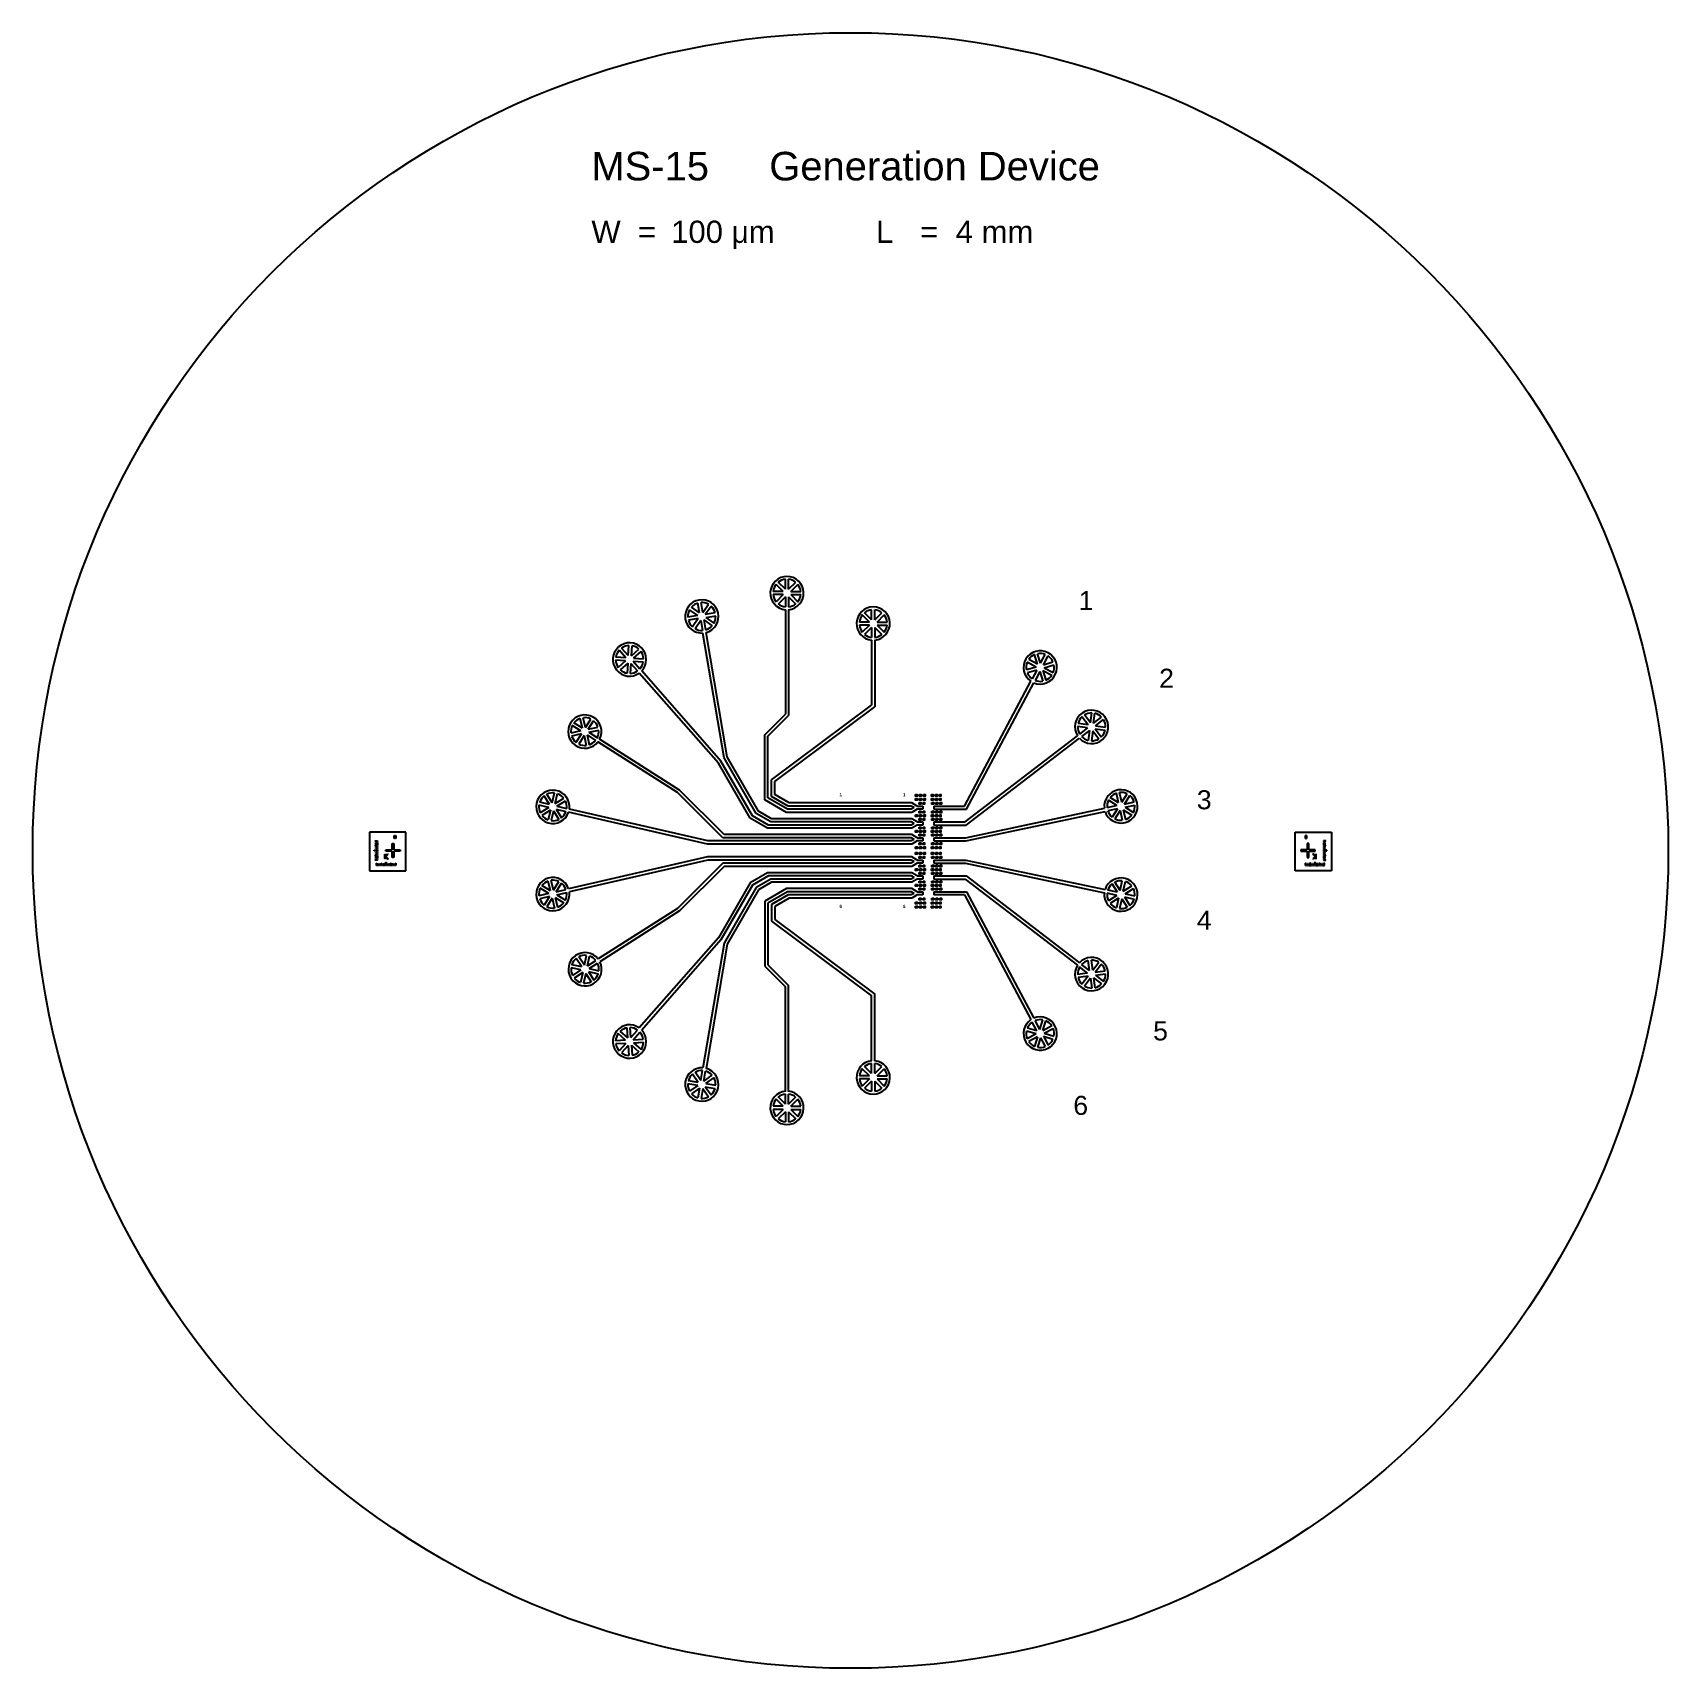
# Model space of a CAD drawing. Header units: millimetres. Extents: x -67206 to 185168, y -386 to 110577.
# Drawn here: x 133668 to 185168, y 0 to 51500 of the extents above; entities that cross this region are included whole.
import ezdxf

# ---------------------------------------------------------------- set-up
doc = ezdxf.new("R2010")
doc.units = ezdxf.units.MM
doc.layers.add('Clear', color=140, linetype='Continuous')
doc.layers.add('Opaque', color=10, linetype='Continuous')
doc.styles.get("Standard").update_dxf_attribs({"font": 'arial.ttf'})

msp = doc.modelspace()

# ---------------------------------------------------------------- texts
at = {"layer": 'Clear'}
for s, width, heights, insert, char_height, attachment_point in [('{\\H3.2143x;MS-15^I^IGeneration Device\\H0.83335x;\\P\\H0.53332x; \\P\\H1.75x;W  =^I 100 \\fSymbol|b0|i0|c2|p18;m\\fArial|b0|i0|c0|p34;m^I^I^I\\H0.99995x;L^I =^I 4 mm}', 16592.48, [7318], (151260, 47749), 280, 1), ('1', 1234.99, [2.273736754432321e-13], (166601, 33918), 600, 1), ('2', 1234.99, [2.273736754432321e-13], (169136, 31474), 600, 1), ('{\\fArial|b1|i0|c0|p34;1}', 1234.99, [2.273736754432321e-13], (159072, 27460), 100, 7), ('{\\fArial|b1|i0|c0|p34;1}', 1234.99, [2.273736754432321e-13], (161072, 27460), 100, 7), ('3', 1234.99, [2.273736754432321e-13], (170323, 27648), 600, 1), ('{\\fArial|b1|i0|c0|p34;6}', 1234.99, [2.273736754432321e-13], (159072, 24041), 100, 1), ('{\\fArial|b1|i0|c0|p34;6}', 1234.99, [2.273736754432321e-13], (161072, 24041), 100, 1), ('4', 1234.99, [2.273736754432321e-13], (170323, 23853), 600, 1), ('5', 1234.99, [2.273736754432321e-13], (168948, 20370), 600, 1), ('6', 1234.99, [2.273736754432321e-13], (166434, 18025), 600, 1)]:
    msp.add_mtext_dynamic_manual_height_columns(s, width=width, gutter_width=12.5, heights=heights, dxfattribs=dict(at, insert=insert, char_height=char_height, attachment_point=attachment_point))

# ---------------------------------------------------------------- linework, layer by layer
at = {"layer": 'Clear'}
for p, q in [((157368, 33333), (157368, 30046)), ((157468, 33333), (157468, 30004)), ((155438, 28665), (154773, 32596)), ((155533, 28700), (154872, 32613)), ((160084, 32372), (160084, 30322)), ((160184, 32372), (160184, 30272)), ((155258, 28503), (152769, 31339)), ((155340, 28562), (152844, 31405)), ((163013, 27150), (165101, 31077)), ((163074, 27050), (165190, 31030)), ((156719, 29396), (157368, 30046)), ((156819, 29355), (157468, 30004)), ((156935, 27975), (160084, 30322)), ((157035, 27925), (160184, 30272)), ((156719, 27347), (156719, 29396)), ((163026, 26650), (166565, 29366)), ((153973, 27575), (151466, 29173)), ((154036, 27654), (151520, 29257)), ((156819, 27404), (156819, 29355)), ((163060, 26550), (166626, 29286)), ((156262, 26764), (155258, 28503)), ((156335, 26837), (155340, 28562)), ((156449, 26914), (155438, 28665)), ((156522, 26987), (155533, 28700)), ((156935, 27453), (156935, 27975)), ((157035, 27510), (157035, 27925)), ((155398, 26150), (153973, 27575)), ((155439, 26250), (154036, 27654)), ((157405, 26950), (156719, 27347)), ((157432, 27050), (156819, 27404)), ((157459, 27150), (156935, 27453)), ((157486, 27250), (157035, 27510)), ((154913, 25950), (150544, 26960)), ((154924, 26050), (150566, 27057)), ((156832, 26550), (156335, 26837)), ((156905, 26650), (156449, 26914)), ((156932, 26750), (156522, 26987)), ((161345, 26950), (157405, 26950)), ((161332, 27050), (157432, 27050)), ((161332, 27150), (157459, 27150)), ((161345, 27250), (157486, 27250)), ((161418, 27100), (161332, 27150)), ((161418, 27100), (161332, 27050)), ((161518, 27150), (161345, 27250)), ((161518, 27050), (161345, 26950)), ((161518, 27150), (161693, 27150)), ((161693, 27050), (161518, 27050)), ((161693, 27150), (161693, 27050)), ((162043, 27150), (162043, 27050)), ((162043, 27150), (163013, 27150)), ((162043, 27050), (163074, 27050)), ((163038, 26150), (167413, 27080)), ((163049, 26050), (167433, 26982)), ((144274, 26325), (144274, 25105)), ((145419, 26325), (144274, 26325)), ((145419, 25105), (145419, 26325)), ((156805, 26450), (156262, 26764)), ((161345, 26450), (156805, 26450)), ((161332, 26550), (156832, 26550)), ((161332, 26650), (156905, 26650)), ((161345, 26750), (156932, 26750)), ((161418, 26600), (161332, 26650)), ((161418, 26600), (161332, 26550)), ((161518, 26650), (161345, 26750)), ((161518, 26550), (161345, 26450)), ((161518, 26650), (161693, 26650)), ((161693, 26550), (161518, 26550)), ((161693, 26650), (161693, 26550)), ((162043, 26650), (162043, 26550)), ((162043, 26650), (163026, 26650)), ((162043, 26550), (163060, 26550)), ((173418, 26325), (174563, 26325)), ((173418, 25105), (173418, 26325)), ((174563, 26325), (174563, 25105)), ((161345, 25950), (154913, 25950)), ((161332, 26050), (154924, 26050)), ((161332, 26150), (155398, 26150)), ((161345, 26250), (155439, 26250)), ((161418, 26100), (161332, 26150)), ((161418, 26100), (161332, 26050)), ((161518, 26150), (161345, 26250)), ((161518, 26050), (161345, 25950)), ((161518, 26150), (161693, 26150)), ((161693, 26050), (161518, 26050)), ((161693, 26150), (161693, 26050)), ((162043, 26150), (162043, 26050)), ((162043, 26150), (163038, 26150)), ((162043, 26050), (163049, 26050)), ((154913, 25550), (150544, 24541)), ((154924, 25450), (150566, 24444)), ((155398, 25350), (153973, 23925)), ((155439, 25250), (154036, 23847)), ((161345, 25550), (154913, 25550)), ((161332, 25450), (154924, 25450)), ((161332, 25350), (155398, 25350)), ((161345, 25250), (155439, 25250)), ((161418, 25400), (161332, 25450)), ((161418, 25400), (161332, 25350)), ((161518, 25450), (161345, 25550)), ((161518, 25350), (161345, 25250)), ((161518, 25450), (161693, 25450)), ((161693, 25350), (161518, 25350)), ((161693, 25450), (161693, 25350)), ((162043, 25450), (162043, 25350)), ((162043, 25450), (163049, 25450)), ((162043, 25350), (163038, 25350)), ((163038, 25350), (167413, 24421)), ((163049, 25450), (167433, 24518)), ((144274, 25105), (145419, 25105)), ((156262, 24737), (155258, 22998)), ((156805, 25050), (156262, 24737)), ((156832, 24950), (156335, 24664)), ((156905, 24850), (156449, 24587)), ((156932, 24750), (156522, 24514)), ((161345, 25050), (156805, 25050)), ((161332, 24950), (156832, 24950)), ((161332, 24850), (156905, 24850)), ((161345, 24750), (156932, 24750)), ((161418, 24900), (161332, 24950)), ((161418, 24900), (161332, 24850)), ((161518, 24950), (161345, 25050)), ((161518, 24850), (161345, 24750)), ((161518, 24950), (161693, 24950)), ((161693, 24850), (161518, 24850)), ((161693, 24950), (161693, 24850)), ((162043, 24950), (162043, 24850)), ((162043, 24950), (163060, 24950)), ((162043, 24850), (163026, 24850)), ((163026, 24850), (166565, 22135)), ((163060, 24950), (166626, 22214)), ((174563, 25105), (173418, 25105)), ((156335, 24664), (155340, 22939)), ((156449, 24587), (155438, 22836)), ((156522, 24514), (155533, 22801)), ((157405, 24550), (156719, 24154)), ((157432, 24450), (156819, 24097)), ((157459, 24350), (156935, 24048)), ((157486, 24250), (157035, 23990)), ((161345, 24550), (157405, 24550)), ((161332, 24450), (157432, 24450)), ((161332, 24350), (157459, 24350)), ((161345, 24250), (157486, 24250)), ((161418, 24400), (161332, 24450)), ((161418, 24400), (161332, 24350)), ((161518, 24450), (161345, 24550)), ((161518, 24350), (161345, 24250)), ((161518, 24450), (161693, 24450)), ((161693, 24350), (161518, 24350)), ((161693, 24450), (161693, 24350)), ((162043, 24450), (162043, 24350)), ((162043, 24450), (163074, 24450)), ((163013, 24350), (162043, 24350)), ((163013, 24350), (165101, 20424)), ((163074, 24450), (165190, 20471)), ((153973, 23925), (151474, 22334)), ((154036, 23847), (151528, 22249)), ((156719, 24154), (156719, 22105)), ((156819, 24097), (156819, 22146)), ((156935, 24048), (156935, 23525)), ((157035, 23990), (157035, 23575)), ((156935, 23525), (160084, 21178)), ((157035, 23575), (160184, 21229)), ((155258, 22998), (152769, 20162)), ((155340, 22939), (152844, 20096)), ((155438, 22836), (154773, 18905)), ((155533, 22801), (154872, 18888)), ((156819, 22146), (157468, 21497)), ((156719, 22105), (157368, 21455)), ((157368, 18167), (157368, 21455)), ((157468, 18167), (157468, 21497)), ((160084, 19128), (160084, 21178)), ((160184, 19128), (160184, 21229))]:
    msp.add_line(p, q, dxfattribs=at)
for points in [[(161468, 27510), (161518, 27510), (161518, 27460), (161468, 27460)], [(161468, 27385), (161518, 27385), (161518, 27335), (161468, 27335)], [(161593, 27510), (161643, 27510), (161643, 27460), (161593, 27460)], [(161593, 27385), (161643, 27385), (161643, 27335), (161593, 27335)], [(161718, 27510), (161768, 27510), (161768, 27460), (161718, 27460)], [(161718, 27385), (161768, 27385), (161768, 27335), (161718, 27335)], [(161968, 27510), (162018, 27510), (162018, 27460), (161968, 27460)], [(161968, 27385), (162018, 27385), (162018, 27335), (161968, 27335)], [(162093, 27510), (162143, 27510), (162143, 27460), (162093, 27460)], [(162093, 27385), (162143, 27385), (162143, 27335), (162093, 27335)], [(162218, 27510), (162268, 27510), (162268, 27460), (162218, 27460)], [(162218, 27385), (162268, 27385), (162268, 27335), (162218, 27335)], [(161468, 26875), (161518, 26875), (161518, 26825), (161468, 26825)], [(161578, 27260), (161628, 27260), (161628, 27210), (161578, 27210)], [(161578, 26990), (161628, 26990), (161628, 26940), (161578, 26940)], [(161593, 26875), (161643, 26875), (161643, 26825), (161593, 26825)], [(161703, 27260), (161753, 27260), (161753, 27210), (161703, 27210)], [(161703, 26990), (161753, 26990), (161753, 26940), (161703, 26940)], [(161718, 26875), (161768, 26875), (161768, 26825), (161718, 26825)], [(161968, 26875), (162018, 26875), (162018, 26825), (161968, 26825)], [(161983, 27260), (162033, 27260), (162033, 27210), (161983, 27210)], [(161983, 26990), (162033, 26990), (162033, 26940), (161983, 26940)], [(162093, 26875), (162143, 26875), (162143, 26825), (162093, 26825)], [(162108, 27260), (162158, 27260), (162158, 27210), (162108, 27210)], [(162108, 26990), (162158, 26990), (162158, 26940), (162108, 26940)], [(162218, 26875), (162268, 26875), (162268, 26825), (162218, 26825)], [(162233, 27260), (162283, 27260), (162283, 27210), (162233, 27210)], [(162233, 26990), (162283, 26990), (162283, 26940), (162233, 26940)], [(161468, 26375), (161518, 26375), (161518, 26325), (161468, 26325)], [(161578, 26760), (161628, 26760), (161628, 26710), (161578, 26710)], [(161578, 26490), (161628, 26490), (161628, 26440), (161578, 26440)], [(161593, 26375), (161643, 26375), (161643, 26325), (161593, 26325)], [(161703, 26760), (161753, 26760), (161753, 26710), (161703, 26710)], [(161703, 26490), (161753, 26490), (161753, 26440), (161703, 26440)], [(161718, 26375), (161768, 26375), (161768, 26325), (161718, 26325)], [(161968, 26375), (162018, 26375), (162018, 26325), (161968, 26325)], [(161983, 26760), (162033, 26760), (162033, 26710), (161983, 26710)], [(161983, 26490), (162033, 26490), (162033, 26440), (161983, 26440)], [(162093, 26375), (162143, 26375), (162143, 26325), (162093, 26325)], [(162108, 26760), (162158, 26760), (162158, 26710), (162108, 26710)], [(162108, 26490), (162158, 26490), (162158, 26440), (162108, 26440)], [(162218, 26375), (162268, 26375), (162268, 26325), (162218, 26325)], [(162233, 26760), (162283, 26760), (162283, 26710), (162233, 26710)], [(162233, 26490), (162283, 26490), (162283, 26440), (162233, 26440)], [(161468, 25865), (161518, 25865), (161518, 25815), (161468, 25815)], [(161578, 26260), (161628, 26260), (161628, 26210), (161578, 26210)], [(161578, 25990), (161628, 25990), (161628, 25940), (161578, 25940)], [(161593, 25865), (161643, 25865), (161643, 25815), (161593, 25815)], [(161703, 26260), (161753, 26260), (161753, 26210), (161703, 26210)], [(161703, 25990), (161753, 25990), (161753, 25940), (161703, 25940)], [(161718, 25865), (161768, 25865), (161768, 25815), (161718, 25815)], [(161968, 25865), (162018, 25865), (162018, 25815), (161968, 25815)], [(161983, 26260), (162033, 26260), (162033, 26210), (161983, 26210)], [(161983, 25990), (162033, 25990), (162033, 25940), (161983, 25940)], [(162093, 25865), (162143, 25865), (162143, 25815), (162093, 25815)], [(162108, 26260), (162158, 26260), (162158, 26210), (162108, 26210)], [(162108, 25990), (162158, 25990), (162158, 25940), (162108, 25940)], [(162218, 25865), (162268, 25865), (162268, 25815), (162218, 25815)], [(162233, 26260), (162283, 26260), (162283, 26210), (162233, 26210)], [(162233, 25990), (162283, 25990), (162283, 25940), (162233, 25940)], [(161468, 25685), (161518, 25685), (161518, 25635), (161468, 25635)], [(161578, 25560), (161628, 25560), (161628, 25510), (161578, 25510)], [(161578, 25290), (161628, 25290), (161628, 25240), (161578, 25240)], [(161593, 25685), (161643, 25685), (161643, 25635), (161593, 25635)], [(161703, 25560), (161753, 25560), (161753, 25510), (161703, 25510)], [(161703, 25290), (161753, 25290), (161753, 25240), (161703, 25240)], [(161718, 25685), (161768, 25685), (161768, 25635), (161718, 25635)], [(161968, 25685), (162018, 25685), (162018, 25635), (161968, 25635)], [(161983, 25560), (162033, 25560), (162033, 25510), (161983, 25510)], [(161983, 25290), (162033, 25290), (162033, 25240), (161983, 25240)], [(162093, 25685), (162143, 25685), (162143, 25635), (162093, 25635)], [(162108, 25560), (162158, 25560), (162158, 25510), (162108, 25510)], [(162108, 25290), (162158, 25290), (162158, 25240), (162108, 25240)], [(162218, 25685), (162268, 25685), (162268, 25635), (162218, 25635)], [(162233, 25560), (162283, 25560), (162283, 25510), (162233, 25510)], [(162233, 25290), (162283, 25290), (162283, 25240), (162233, 25240)], [(161468, 25175), (161518, 25175), (161518, 25125), (161468, 25125)], [(161578, 25060), (161628, 25060), (161628, 25010), (161578, 25010)], [(161578, 24790), (161628, 24790), (161628, 24740), (161578, 24740)], [(161593, 25175), (161643, 25175), (161643, 25125), (161593, 25125)], [(161703, 25060), (161753, 25060), (161753, 25010), (161703, 25010)], [(161703, 24790), (161753, 24790), (161753, 24740), (161703, 24740)], [(161718, 25175), (161768, 25175), (161768, 25125), (161718, 25125)], [(161968, 25175), (162018, 25175), (162018, 25125), (161968, 25125)], [(161983, 25060), (162033, 25060), (162033, 25010), (161983, 25010)], [(161983, 24790), (162033, 24790), (162033, 24740), (161983, 24740)], [(162093, 25175), (162143, 25175), (162143, 25125), (162093, 25125)], [(162108, 25060), (162158, 25060), (162158, 25010), (162108, 25010)], [(162108, 24790), (162158, 24790), (162158, 24740), (162108, 24740)], [(162218, 25175), (162268, 25175), (162268, 25125), (162218, 25125)], [(162233, 25060), (162283, 25060), (162283, 25010), (162233, 25010)], [(162233, 24790), (162283, 24790), (162283, 24740), (162233, 24740)], [(161468, 24675), (161518, 24675), (161518, 24625), (161468, 24625)], [(161578, 24560), (161628, 24560), (161628, 24510), (161578, 24510)], [(161578, 24250), (161628, 24250), (161628, 24200), (161578, 24200)], [(161593, 24675), (161643, 24675), (161643, 24625), (161593, 24625)], [(161703, 24560), (161753, 24560), (161753, 24510), (161703, 24510)], [(161703, 24250), (161753, 24250), (161753, 24200), (161703, 24200)], [(161718, 24675), (161768, 24675), (161768, 24625), (161718, 24625)], [(161968, 24675), (162018, 24675), (162018, 24625), (161968, 24625)], [(161983, 24560), (162033, 24560), (162033, 24510), (161983, 24510)], [(161983, 24250), (162033, 24250), (162033, 24200), (161983, 24200)], [(162093, 24675), (162143, 24675), (162143, 24625), (162093, 24625)], [(162108, 24560), (162158, 24560), (162158, 24510), (162108, 24510)], [(162108, 24250), (162158, 24250), (162158, 24200), (162108, 24200)], [(162218, 24675), (162268, 24675), (162268, 24625), (162218, 24625)], [(162233, 24560), (162283, 24560), (162283, 24510), (162233, 24510)], [(162233, 24250), (162283, 24250), (162283, 24200), (162233, 24200)], [(161468, 24125), (161518, 24125), (161518, 24075), (161468, 24075)], [(161468, 24000), (161518, 24000), (161518, 23950), (161468, 23950)], [(161593, 24125), (161643, 24125), (161643, 24075), (161593, 24075)], [(161593, 24000), (161643, 24000), (161643, 23950), (161593, 23950)], [(161718, 24125), (161768, 24125), (161768, 24075), (161718, 24075)], [(161718, 24000), (161768, 24000), (161768, 23950), (161718, 23950)], [(161968, 24125), (162018, 24125), (162018, 24075), (161968, 24075)], [(161968, 24000), (162018, 24000), (162018, 23950), (161968, 23950)], [(162093, 24125), (162143, 24125), (162143, 24075), (162093, 24075)], [(162093, 24000), (162143, 24000), (162143, 23950), (162093, 23950)], [(162218, 24125), (162268, 24125), (162268, 24075), (162218, 24075)], [(162218, 24000), (162268, 24000), (162268, 23950), (162218, 23950)]]:
    msp.add_lwpolyline(points, close=True, dxfattribs=at)
for centre, start, end in [((157418, 33856), 275.465, 264.535), ((154735, 33120), 285.0601, 274.13), ((160134, 32895), 275.465, 264.535), ((152462, 31765), 316.7351, 305.8051), ((165391, 31515), 247.465, 236.535), ((151052, 29496), 332.962, 322.032), ((167010, 29644), 222.965, 212.035), ((150046, 27126), 352.4577, 341.5276), ((167934, 27140), 197.465, 186.535), ((150046, 24375), 18.4724, 7.5423), ((167934, 24361), 173.465, 162.535), ((151060, 22011), 37.968, 27.038), ((167010, 21857), 147.965, 137.035), ((152462, 19736), 54.1949, 43.2649), ((165391, 19986), 123.465, 112.535), ((160134, 18606), 95.465, 84.535), ((154735, 18381), 85.87, 74.9399), ((157418, 17645), 95.465, 84.535)]:
    msp.add_arc(centre, 525, start, end, dxfattribs=at)
at = {"layer": 'Opaque'}
for p, q in [((157298, 33906), (157075, 34129)), ((157369, 33976), (157145, 34200)), ((157369, 33976), (157369, 34292)), ((157468, 33976), (157468, 34292)), ((157468, 33976), (157692, 34200)), ((157539, 33906), (157762, 34129)), ((154666, 33230), (154613, 33542)), ((154764, 33247), (154712, 33558)), ((154764, 33247), (154947, 33504)), ((157298, 33906), (156982, 33906)), ((157298, 33806), (156982, 33806)), ((157298, 33806), (157075, 33583)), ((157369, 33735), (157145, 33512)), ((157369, 33735), (157369, 33420)), ((157468, 33735), (157692, 33512)), ((157468, 33735), (157468, 33420)), ((157539, 33906), (157855, 33906)), ((157539, 33806), (157762, 33583)), ((157539, 33806), (157855, 33806)), ((154608, 33149), (154297, 33096)), ((154625, 33051), (154313, 32998)), ((154608, 33149), (154351, 33332)), ((154666, 33230), (154409, 33413)), ((154625, 33051), (154442, 32793)), ((154706, 32993), (154523, 32735)), ((154706, 32993), (154759, 32681)), ((154805, 33009), (155062, 32826)), ((154805, 33009), (154857, 32698)), ((154846, 33189), (155029, 33447)), ((154846, 33189), (155157, 33242)), ((154862, 33091), (155174, 33143)), ((154862, 33091), (155120, 32908)), ((160013, 32945), (159790, 33168)), ((160084, 33016), (159861, 33239)), ((160084, 33016), (160084, 33332)), ((160184, 33016), (160184, 33332)), ((160184, 33016), (160407, 33239)), ((160254, 32945), (160478, 33168)), ((160013, 32945), (159698, 32945)), ((160013, 32845), (159698, 32845)), ((160013, 32845), (159790, 32622)), ((160084, 32775), (159861, 32551)), ((160084, 32775), (160084, 32459)), ((160184, 32775), (160407, 32551)), ((160184, 32775), (160184, 32459)), ((160254, 32945), (160570, 32945)), ((160254, 32845), (160478, 32622)), ((160254, 32845), (160570, 32845)), ((152345, 31822), (152137, 32060)), ((152420, 31888), (152212, 32126)), ((152420, 31888), (152441, 32204)), ((152520, 31882), (152540, 32197)), ((152520, 31882), (152757, 32090)), ((152586, 31807), (152823, 32015)), ((165403, 31645), (165311, 31947)), ((152339, 31723), (152023, 31743)), ((152345, 31822), (152030, 31843)), ((152339, 31723), (152101, 31514)), ((152404, 31648), (152167, 31439)), ((152404, 31648), (152384, 31333)), ((152504, 31641), (152484, 31326)), ((152504, 31641), (152712, 31404)), ((152579, 31707), (152894, 31687)), ((152579, 31707), (152787, 31470)), ((152586, 31807), (152901, 31786)), ((165261, 31528), (164959, 31435)), ((165261, 31528), (164982, 31676)), ((165290, 31432), (164988, 31340)), ((165308, 31616), (165029, 31764)), ((165290, 31432), (165142, 31153)), ((165308, 31616), (165216, 31918)), ((165403, 31645), (165552, 31924)), ((165491, 31598), (165640, 31877)), ((165491, 31598), (165794, 31690)), ((165521, 31503), (165823, 31595)), ((165521, 31503), (165800, 31354)), ((165378, 31385), (165230, 31106)), ((165378, 31385), (165471, 31083)), ((165474, 31414), (165753, 31266)), ((165474, 31414), (165566, 31112)), ((150977, 29602), (150909, 29911)), ((151075, 29624), (151006, 29932)), ((151075, 29624), (151244, 29890)), ((166897, 29709), (166705, 29960)), ((166976, 29770), (166784, 30021)), ((166976, 29770), (167018, 30083)), ((167075, 29757), (167117, 30070)), ((167075, 29757), (167326, 29949)), ((167136, 29678), (167387, 29870)), ((150924, 29518), (150615, 29450)), ((150945, 29421), (150637, 29352)), ((150924, 29518), (150657, 29688)), ((150977, 29602), (150711, 29772)), ((150945, 29421), (150775, 29154)), ((151029, 29367), (150860, 29101)), ((151029, 29367), (151098, 29059)), ((151127, 29389), (151195, 29080)), ((151127, 29389), (151393, 29219)), ((151159, 29570), (151329, 29837)), ((151159, 29570), (151467, 29639)), ((151180, 29473), (151489, 29541)), ((151180, 29473), (151447, 29303)), ((166884, 29610), (166571, 29652)), ((166897, 29709), (166584, 29751)), ((166884, 29610), (166634, 29418)), ((166945, 29531), (166694, 29339)), ((166945, 29531), (166904, 29218)), ((167044, 29518), (167003, 29205)), ((167044, 29518), (167236, 29268)), ((167123, 29579), (167315, 29328)), ((167123, 29579), (167436, 29538)), ((167136, 29678), (167449, 29637)), ((149940, 27202), (149772, 27470)), ((150024, 27255), (149857, 27523)), ((150024, 27255), (150095, 27562)), ((150122, 27232), (150193, 27540)), ((150122, 27232), (150389, 27400)), ((150174, 27147), (150442, 27315)), ((167806, 27164), (167541, 27336)), ((167860, 27247), (167595, 27419)), ((167860, 27247), (167795, 27556)), ((167958, 27268), (167892, 27577)), ((167958, 27268), (168130, 27533)), ((168042, 27214), (168214, 27479)), ((149917, 27104), (149609, 27176)), ((149940, 27202), (149632, 27273)), ((149917, 27104), (149649, 26937)), ((149970, 27020), (149702, 26852)), ((149970, 27020), (149899, 26712)), ((150067, 26997), (149996, 26690)), ((150067, 26997), (150235, 26729)), ((150152, 27050), (150319, 26782)), ((150152, 27050), (150460, 26979)), ((150174, 27147), (150482, 27076)), ((167806, 27164), (167497, 27098)), ((167827, 27066), (167518, 27000)), ((167827, 27066), (167655, 26801)), ((167910, 27012), (167738, 26747)), ((167910, 27012), (167976, 26703)), ((168008, 27032), (168074, 26723)), ((168008, 27032), (168273, 26860)), ((168042, 27214), (168351, 27279)), ((168062, 27116), (168371, 27182)), ((168062, 27116), (168327, 26944)), ((144424, 25744), (144424, 25756)), ((144424, 25756), (144524, 25756)), ((144449, 26044), (144449, 26056)), ((144449, 26056), (144524, 26056)), ((144524, 26044), (144449, 26044)), ((144449, 25894), (144449, 25906)), ((144449, 25906), (144524, 25906)), ((144524, 25894), (144449, 25894)), ((144474, 26014), (144474, 26026)), ((144474, 26026), (144524, 26026)), ((144524, 26014), (144474, 26014)), ((144474, 25984), (144474, 25996)), ((144474, 25996), (144524, 25996)), ((144524, 25984), (144474, 25984)), ((144474, 25954), (144474, 25966)), ((144474, 25966), (144524, 25966)), ((144524, 25954), (144474, 25954)), ((144474, 25924), (144474, 25936)), ((144474, 25936), (144524, 25936)), ((144524, 25924), (144474, 25924)), ((144474, 25864), (144474, 25876)), ((144474, 25876), (144524, 25876)), ((144524, 25864), (144474, 25864)), ((144474, 25834), (144474, 25846)), ((144474, 25846), (144524, 25846)), ((144524, 25834), (144474, 25834)), ((144474, 25804), (144474, 25816)), ((144474, 25816), (144524, 25816)), ((144524, 25804), (144474, 25804)), ((144474, 25774), (144474, 25786)), ((144474, 25786), (144524, 25786)), ((144524, 25774), (144474, 25774)), ((144524, 26056), (144524, 26044)), ((144524, 26026), (144524, 26014)), ((144524, 25996), (144524, 25984)), ((144524, 25966), (144524, 25954)), ((144524, 25936), (144524, 25924)), ((144524, 25906), (144524, 25894)), ((144524, 25876), (144524, 25864)), ((144524, 25846), (144524, 25834)), ((144524, 25816), (144524, 25804)), ((144524, 25786), (144524, 25774)), ((144524, 25756), (144524, 25744)), ((144792, 25772), (144992, 25772)), ((144792, 25728), (144792, 25772)), ((144992, 25772), (144992, 25972)), ((144992, 25972), (145036, 25972)), ((145036, 25972), (145036, 25772)), ((145036, 25772), (145236, 25772)), ((145051, 26125), (145051, 26225)), ((145051, 26225), (145063, 26225)), ((145063, 26125), (145051, 26125)), ((145063, 26225), (145063, 26125)), ((145088, 26125), (145088, 26225)), ((145088, 26225), (145100, 26225)), ((145100, 26125), (145088, 26125)), ((145100, 26225), (145100, 26125)), ((145236, 25772), (145236, 25728)), ((173801, 25772), (173601, 25772)), ((173601, 25772), (173601, 25728)), ((173749, 26225), (173737, 26225)), ((173737, 26225), (173737, 26125)), ((173737, 26125), (173749, 26125)), ((173749, 26125), (173749, 26225)), ((173786, 26225), (173774, 26225)), ((173774, 26225), (173774, 26125)), ((173774, 26125), (173786, 26125)), ((173786, 26125), (173786, 26225)), ((173845, 25972), (173801, 25972)), ((173801, 25972), (173801, 25772)), ((173845, 25772), (173845, 25972)), ((174045, 25772), (173845, 25772)), ((174045, 25728), (174045, 25772)), ((174388, 26056), (174313, 26056)), ((174313, 26056), (174313, 26044)), ((174313, 26044), (174388, 26044)), ((174363, 26026), (174313, 26026)), ((174313, 26026), (174313, 26014)), ((174313, 26014), (174363, 26014)), ((174363, 25996), (174313, 25996)), ((174313, 25996), (174313, 25984)), ((174313, 25984), (174363, 25984)), ((174363, 25966), (174313, 25966)), ((174313, 25966), (174313, 25954)), ((174313, 25954), (174363, 25954)), ((174363, 25936), (174313, 25936)), ((174313, 25936), (174313, 25924)), ((174313, 25924), (174363, 25924)), ((174388, 25906), (174313, 25906)), ((174313, 25906), (174313, 25894)), ((174313, 25894), (174388, 25894)), ((174363, 25876), (174313, 25876)), ((174313, 25876), (174313, 25864)), ((174313, 25864), (174363, 25864)), ((174363, 25846), (174313, 25846)), ((174313, 25846), (174313, 25834)), ((174313, 25834), (174363, 25834)), ((174363, 25816), (174313, 25816)), ((174313, 25816), (174313, 25804)), ((174313, 25804), (174363, 25804)), ((174363, 25786), (174313, 25786)), ((174313, 25786), (174313, 25774)), ((174313, 25774), (174363, 25774)), ((174413, 25756), (174313, 25756)), ((174313, 25756), (174313, 25744)), ((174363, 26014), (174363, 26026)), ((174363, 25984), (174363, 25996)), ((174363, 25954), (174363, 25966)), ((174363, 25924), (174363, 25936)), ((174363, 25864), (174363, 25876)), ((174363, 25834), (174363, 25846)), ((174363, 25804), (174363, 25816)), ((174363, 25774), (174363, 25786)), ((174388, 26044), (174388, 26056)), ((174388, 25894), (174388, 25906)), ((174413, 25744), (174413, 25756)), ((144524, 25744), (144424, 25744)), ((144449, 25594), (144449, 25606)), ((144449, 25606), (144524, 25606)), ((144524, 25594), (144449, 25594)), ((144449, 25444), (144449, 25456)), ((144449, 25456), (144524, 25456)), ((144524, 25444), (144449, 25444)), ((144474, 25714), (144474, 25726)), ((144474, 25726), (144524, 25726)), ((144524, 25714), (144474, 25714)), ((144474, 25684), (144474, 25696)), ((144474, 25696), (144524, 25696)), ((144524, 25684), (144474, 25684)), ((144474, 25654), (144474, 25666)), ((144474, 25666), (144524, 25666)), ((144524, 25654), (144474, 25654)), ((144474, 25624), (144474, 25636)), ((144474, 25636), (144524, 25636)), ((144524, 25624), (144474, 25624)), ((144474, 25564), (144474, 25576)), ((144474, 25576), (144524, 25576)), ((144524, 25564), (144474, 25564)), ((144474, 25534), (144474, 25546)), ((144474, 25546), (144524, 25546)), ((144524, 25534), (144474, 25534)), ((144474, 25504), (144474, 25516)), ((144474, 25516), (144524, 25516)), ((144524, 25504), (144474, 25504)), ((144474, 25474), (144474, 25486)), ((144474, 25486), (144524, 25486)), ((144524, 25474), (144474, 25474)), ((144489, 25280), (144489, 25355)), ((144489, 25355), (144501, 25355)), ((144501, 25280), (144489, 25280)), ((144501, 25355), (144501, 25280)), ((144519, 25280), (144519, 25330)), ((144519, 25330), (144531, 25330)), ((144531, 25280), (144519, 25280)), ((144524, 25726), (144524, 25714)), ((144524, 25696), (144524, 25684)), ((144524, 25666), (144524, 25654)), ((144524, 25636), (144524, 25624)), ((144524, 25606), (144524, 25594)), ((144524, 25576), (144524, 25564)), ((144524, 25546), (144524, 25534)), ((144524, 25516), (144524, 25504)), ((144524, 25486), (144524, 25474)), ((144524, 25456), (144524, 25444)), ((144531, 25330), (144531, 25280)), ((144549, 25280), (144549, 25330)), ((144549, 25330), (144561, 25330)), ((144561, 25280), (144549, 25280)), ((144561, 25330), (144561, 25280)), ((144579, 25280), (144579, 25330)), ((144579, 25330), (144591, 25330)), ((144591, 25280), (144579, 25280)), ((144591, 25330), (144591, 25280)), ((144609, 25280), (144609, 25330)), ((144609, 25330), (144621, 25330)), ((144621, 25280), (144609, 25280)), ((144621, 25330), (144621, 25280)), ((144639, 25280), (144639, 25355)), ((144639, 25355), (144651, 25355)), ((144651, 25280), (144639, 25280)), ((144651, 25355), (144651, 25280)), ((144669, 25280), (144669, 25330)), ((144669, 25330), (144681, 25330)), ((144681, 25280), (144669, 25280)), ((144681, 25330), (144681, 25280)), ((144699, 25280), (144699, 25330)), ((144699, 25330), (144711, 25330)), ((144711, 25280), (144699, 25280)), ((144711, 25330), (144711, 25280)), ((144729, 25280), (144729, 25330)), ((144729, 25330), (144741, 25330)), ((144741, 25280), (144729, 25280)), ((144741, 25330), (144741, 25280)), ((144751, 25637), (144771, 25637)), ((144751, 25487), (144751, 25637)), ((144771, 25487), (144751, 25487)), ((144759, 25280), (144759, 25330)), ((144759, 25330), (144771, 25330)), ((144771, 25280), (144759, 25280)), ((144771, 25576), (144841, 25647)), ((144771, 25637), (144771, 25576)), ((144771, 25548), (144771, 25487)), ((144771, 25548), (144841, 25477)), ((144771, 25330), (144771, 25280)), ((144785, 25562), (144856, 25633)), ((144785, 25562), (144856, 25491)), ((144789, 25280), (144789, 25380)), ((144789, 25380), (144801, 25380)), ((144801, 25280), (144789, 25280)), ((144992, 25728), (144792, 25728)), ((144801, 25380), (144801, 25280)), ((144819, 25280), (144819, 25330)), ((144819, 25330), (144831, 25330)), ((144831, 25280), (144819, 25280)), ((144831, 25330), (144831, 25280)), ((144841, 25647), (144856, 25633)), ((144841, 25477), (144856, 25491)), ((144849, 25280), (144849, 25330)), ((144849, 25330), (144861, 25330)), ((144861, 25280), (144849, 25280)), ((144861, 25330), (144861, 25280)), ((144879, 25280), (144879, 25330)), ((144879, 25330), (144891, 25330)), ((144891, 25280), (144879, 25280)), ((144891, 25330), (144891, 25280)), ((144909, 25280), (144909, 25330)), ((144909, 25330), (144921, 25330)), ((144921, 25280), (144909, 25280)), ((144921, 25330), (144921, 25280)), ((144939, 25280), (144939, 25355)), ((144939, 25355), (144951, 25355)), ((144951, 25280), (144939, 25280)), ((144951, 25355), (144951, 25280)), ((144969, 25280), (144969, 25330)), ((144969, 25330), (144981, 25330)), ((144981, 25280), (144969, 25280)), ((144981, 25330), (144981, 25280)), ((144992, 25528), (144992, 25728)), ((145036, 25528), (144992, 25528)), ((144999, 25280), (144999, 25330)), ((144999, 25330), (145011, 25330)), ((145011, 25280), (144999, 25280)), ((145011, 25330), (145011, 25280)), ((145029, 25280), (145029, 25330)), ((145029, 25330), (145041, 25330)), ((145041, 25280), (145029, 25280)), ((145236, 25728), (145036, 25728)), ((145036, 25728), (145036, 25528)), ((145041, 25330), (145041, 25280)), ((145059, 25280), (145059, 25330)), ((145059, 25330), (145071, 25330)), ((145071, 25280), (145059, 25280)), ((145071, 25330), (145071, 25280)), ((145089, 25280), (145089, 25355)), ((145089, 25355), (145101, 25355)), ((145101, 25280), (145089, 25280)), ((145101, 25355), (145101, 25280)), ((173601, 25728), (173801, 25728)), ((173748, 25355), (173736, 25355)), ((173736, 25355), (173736, 25280)), ((173736, 25280), (173748, 25280)), ((173748, 25280), (173748, 25355)), ((173778, 25330), (173766, 25330)), ((173766, 25330), (173766, 25280)), ((173766, 25280), (173778, 25280)), ((173778, 25280), (173778, 25330)), ((173808, 25330), (173796, 25330)), ((173796, 25330), (173796, 25280)), ((173796, 25280), (173808, 25280)), ((173801, 25728), (173801, 25528)), ((173801, 25528), (173845, 25528)), ((173808, 25280), (173808, 25330)), ((173838, 25330), (173826, 25330)), ((173826, 25330), (173826, 25280)), ((173826, 25280), (173838, 25280)), ((173838, 25280), (173838, 25330)), ((173845, 25528), (173845, 25728)), ((173845, 25728), (174045, 25728)), ((173868, 25330), (173856, 25330)), ((173856, 25330), (173856, 25280)), ((173856, 25280), (173868, 25280)), ((173868, 25280), (173868, 25330)), ((173898, 25355), (173886, 25355)), ((173886, 25355), (173886, 25280)), ((173886, 25280), (173898, 25280)), ((173898, 25280), (173898, 25355)), ((173928, 25330), (173916, 25330)), ((173916, 25330), (173916, 25280)), ((173916, 25280), (173928, 25280)), ((173928, 25280), (173928, 25330)), ((173958, 25330), (173946, 25330)), ((173946, 25330), (173946, 25280)), ((173946, 25280), (173958, 25280)), ((173958, 25280), (173958, 25330)), ((173988, 25330), (173976, 25330)), ((173976, 25330), (173976, 25280)), ((173976, 25280), (173988, 25280)), ((173996, 25647), (173981, 25633)), ((174052, 25562), (173981, 25633)), ((174052, 25562), (173981, 25491)), ((173996, 25477), (173981, 25491)), ((173988, 25280), (173988, 25330)), ((174066, 25576), (173996, 25647)), ((174066, 25548), (173996, 25477)), ((174018, 25330), (174006, 25330)), ((174006, 25330), (174006, 25280)), ((174006, 25280), (174018, 25280)), ((174018, 25280), (174018, 25330)), ((174048, 25380), (174036, 25380)), ((174036, 25380), (174036, 25280)), ((174036, 25280), (174048, 25280)), ((174048, 25280), (174048, 25380)), ((174086, 25637), (174066, 25637)), ((174066, 25637), (174066, 25576)), ((174066, 25548), (174066, 25487)), ((174066, 25487), (174086, 25487)), ((174078, 25330), (174066, 25330)), ((174066, 25330), (174066, 25280)), ((174066, 25280), (174078, 25280)), ((174078, 25280), (174078, 25330)), ((174086, 25487), (174086, 25637)), ((174108, 25330), (174096, 25330)), ((174096, 25330), (174096, 25280)), ((174096, 25280), (174108, 25280)), ((174108, 25280), (174108, 25330)), ((174138, 25330), (174126, 25330)), ((174126, 25330), (174126, 25280)), ((174126, 25280), (174138, 25280)), ((174138, 25280), (174138, 25330)), ((174168, 25330), (174156, 25330)), ((174156, 25330), (174156, 25280)), ((174156, 25280), (174168, 25280)), ((174168, 25280), (174168, 25330)), ((174198, 25355), (174186, 25355)), ((174186, 25355), (174186, 25280)), ((174186, 25280), (174198, 25280)), ((174198, 25280), (174198, 25355)), ((174228, 25330), (174216, 25330)), ((174216, 25330), (174216, 25280)), ((174216, 25280), (174228, 25280)), ((174228, 25280), (174228, 25330)), ((174258, 25330), (174246, 25330)), ((174246, 25330), (174246, 25280)), ((174246, 25280), (174258, 25280)), ((174258, 25280), (174258, 25330)), ((174288, 25330), (174276, 25330)), ((174276, 25330), (174276, 25280)), ((174276, 25280), (174288, 25280)), ((174288, 25280), (174288, 25330)), ((174318, 25330), (174306, 25330)), ((174306, 25330), (174306, 25280)), ((174306, 25280), (174318, 25280)), ((174313, 25744), (174413, 25744)), ((174363, 25726), (174313, 25726)), ((174313, 25726), (174313, 25714)), ((174313, 25714), (174363, 25714)), ((174363, 25696), (174313, 25696)), ((174313, 25696), (174313, 25684)), ((174313, 25684), (174363, 25684)), ((174363, 25666), (174313, 25666)), ((174313, 25666), (174313, 25654)), ((174313, 25654), (174363, 25654)), ((174363, 25636), (174313, 25636)), ((174313, 25636), (174313, 25624)), ((174313, 25624), (174363, 25624)), ((174388, 25606), (174313, 25606)), ((174313, 25606), (174313, 25594)), ((174313, 25594), (174388, 25594)), ((174363, 25576), (174313, 25576)), ((174313, 25576), (174313, 25564)), ((174313, 25564), (174363, 25564)), ((174363, 25546), (174313, 25546)), ((174313, 25546), (174313, 25534)), ((174313, 25534), (174363, 25534)), ((174363, 25516), (174313, 25516)), ((174313, 25516), (174313, 25504)), ((174313, 25504), (174363, 25504)), ((174363, 25486), (174313, 25486)), ((174313, 25486), (174313, 25474)), ((174313, 25474), (174363, 25474)), ((174388, 25456), (174313, 25456)), ((174313, 25456), (174313, 25444)), ((174313, 25444), (174388, 25444)), ((174318, 25280), (174318, 25330)), ((174348, 25355), (174336, 25355)), ((174336, 25355), (174336, 25280)), ((174336, 25280), (174348, 25280)), ((174348, 25280), (174348, 25355)), ((174363, 25714), (174363, 25726)), ((174363, 25684), (174363, 25696)), ((174363, 25654), (174363, 25666)), ((174363, 25624), (174363, 25636)), ((174363, 25564), (174363, 25576)), ((174363, 25534), (174363, 25546)), ((174363, 25504), (174363, 25516)), ((174363, 25474), (174363, 25486)), ((174388, 25594), (174388, 25606)), ((174388, 25444), (174388, 25456)), ((149970, 24481), (149899, 24789)), ((150067, 24503), (149996, 24811)), ((150067, 24503), (150235, 24771)), ((167910, 24489), (167738, 24754)), ((167910, 24489), (167976, 24798)), ((168008, 24468), (168074, 24777)), ((149917, 24396), (149609, 24325)), ((149940, 24299), (149632, 24228)), ((149917, 24396), (149649, 24564)), ((149970, 24481), (149702, 24648)), ((149940, 24299), (149772, 24031)), ((150024, 24246), (149857, 23978)), ((150024, 24246), (150095, 23938)), ((150122, 24269), (150389, 24101)), ((150122, 24269), (150193, 23961)), ((150152, 24451), (150319, 24718)), ((150152, 24451), (150460, 24522)), ((150174, 24353), (150482, 24424)), ((150174, 24353), (150442, 24186)), ((167806, 24337), (167497, 24403)), ((167827, 24435), (167518, 24500)), ((167806, 24337), (167541, 24165)), ((167860, 24253), (167595, 24081)), ((167827, 24435), (167655, 24700)), ((167860, 24253), (167795, 23944)), ((167958, 24233), (167892, 23924)), ((167958, 24233), (168130, 23968)), ((168008, 24468), (168273, 24640)), ((168042, 24287), (168351, 24221)), ((168042, 24287), (168214, 24022)), ((168062, 24385), (168327, 24557)), ((168062, 24385), (168371, 24319)), ((150954, 22085), (150645, 22154)), ((150954, 22085), (150784, 22352)), ((151038, 22139), (150868, 22405)), ((151038, 22139), (151106, 22447)), ((151135, 22117), (151204, 22426)), ((151135, 22117), (151402, 22287)), ((151189, 22033), (151455, 22203)), ((166945, 21970), (166694, 22162)), ((166945, 21970), (166904, 22283)), ((167044, 21983), (167003, 22296)), ((167044, 21983), (167236, 22233)), ((167123, 21922), (167315, 22172)), ((150932, 21988), (150624, 22056)), ((150932, 21988), (150666, 21818)), ((150986, 21904), (150719, 21734)), ((150986, 21904), (150917, 21595)), ((151083, 21882), (151015, 21574)), ((151083, 21882), (151253, 21616)), ((151167, 21936), (151476, 21867)), ((151167, 21936), (151337, 21669)), ((151189, 22033), (151497, 21965)), ((166884, 21890), (166571, 21849)), ((166897, 21791), (166584, 21750)), ((166884, 21890), (166634, 22083)), ((166897, 21791), (166705, 21541)), ((166976, 21731), (166784, 21480)), ((166976, 21731), (167018, 21417)), ((167075, 21744), (167326, 21551)), ((167075, 21744), (167117, 21430)), ((167123, 21922), (167436, 21963)), ((167136, 21823), (167449, 21864)), ((167136, 21823), (167387, 21630)), ((152404, 19853), (152384, 20168)), ((152504, 19859), (152484, 20175)), ((152504, 19859), (152712, 20097)), ((165290, 20069), (164988, 20161)), ((165290, 20069), (165142, 20348)), ((165378, 20115), (165230, 20394)), ((165378, 20115), (165471, 20418)), ((165474, 20086), (165566, 20388)), ((165474, 20086), (165753, 20235)), ((165521, 19998), (165800, 20146)), ((152339, 19778), (152023, 19757)), ((152345, 19678), (152030, 19658)), ((152339, 19778), (152101, 19986)), ((152345, 19678), (152137, 19441)), ((152404, 19853), (152167, 20061)), ((152420, 19612), (152212, 19375)), ((152420, 19612), (152441, 19297)), ((152520, 19619), (152540, 19304)), ((152520, 19619), (152757, 19411)), ((152579, 19794), (152787, 20031)), ((152579, 19794), (152894, 19814)), ((152586, 19694), (152901, 19715)), ((152586, 19694), (152823, 19486)), ((165261, 19973), (164959, 20066)), ((165261, 19973), (164982, 19825)), ((165308, 19885), (165029, 19737)), ((165308, 19885), (165216, 19583)), ((165403, 19856), (165311, 19554)), ((165403, 19856), (165552, 19577)), ((165491, 19903), (165640, 19624)), ((165491, 19903), (165794, 19810)), ((165521, 19998), (165823, 19906)), ((154625, 18450), (154442, 18708)), ((154706, 18508), (154523, 18766)), ((154706, 18508), (154759, 18820)), ((154805, 18491), (154857, 18803)), ((154805, 18491), (155062, 18674)), ((154862, 18410), (155120, 18593)), ((160013, 18656), (159698, 18656)), ((160013, 18556), (159698, 18556)), ((160013, 18656), (159790, 18879)), ((160013, 18556), (159790, 18332)), ((160084, 18726), (159861, 18950)), ((160084, 18726), (160084, 19042)), ((160184, 18726), (160184, 19042)), ((160184, 18726), (160407, 18950)), ((160254, 18656), (160478, 18879)), ((160254, 18656), (160570, 18656)), ((160254, 18556), (160478, 18332)), ((160254, 18556), (160570, 18556)), ((154608, 18352), (154297, 18404)), ((154625, 18450), (154313, 18503)), ((154608, 18352), (154351, 18169)), ((154666, 18270), (154409, 18087)), ((154666, 18270), (154613, 17959)), ((154764, 18254), (154712, 17942)), ((154764, 18254), (154947, 17996)), ((154846, 18312), (155029, 18054)), ((154846, 18312), (155157, 18259)), ((154862, 18410), (155174, 18357)), ((157369, 17765), (157369, 18081)), ((157468, 17765), (157468, 18081)), ((160084, 18485), (159861, 18262)), ((160084, 18485), (160084, 18169)), ((160184, 18485), (160407, 18262)), ((160184, 18485), (160184, 18169)), ((157298, 17695), (156982, 17695)), ((157298, 17595), (156982, 17595)), ((157298, 17695), (157075, 17918)), ((157298, 17595), (157075, 17372)), ((157369, 17765), (157145, 17989)), ((157369, 17524), (157145, 17301)), ((157369, 17524), (157369, 17208)), ((157468, 17765), (157692, 17989)), ((157468, 17524), (157692, 17301)), ((157468, 17524), (157468, 17208)), ((157539, 17695), (157762, 17918)), ((157539, 17695), (157855, 17695)), ((157539, 17595), (157762, 17372)), ((157539, 17595), (157855, 17595))]:
    msp.add_line(p, q, dxfattribs=at)
msp.add_circle((159418, 25750), 25750, dxfattribs=at)
for centre, start, end in [((157418, 33856), 141.5242, 173.4758), ((157418, 33856), 96.5242, 128.4758), ((157418, 33856), 51.5242, 83.4758), ((157418, 33856), 6.5242, 38.4758), ((154735, 33120), 106.1192, 138.0709), ((154735, 33120), 61.1192, 93.0709), ((157418, 33856), 186.5242, 218.4758), ((157418, 33856), 231.5242, 263.4758), ((157418, 33856), 276.5242, 308.4758), ((157418, 33856), 321.5242, 353.4758), ((154735, 33120), 151.1192, 183.0709), ((154735, 33120), 196.1192, 228.0709), ((154735, 33120), 16.1192, 48.0709), ((154735, 33120), 331.1192, 3.0709), ((160134, 32895), 141.5242, 173.4758), ((160134, 32895), 96.5242, 128.4758), ((160134, 32895), 51.5242, 83.4758), ((160134, 32895), 6.5242, 38.4758), ((154735, 33120), 241.1192, 273.0709), ((154735, 33120), 286.1192, 318.0709), ((160134, 32895), 186.5242, 218.4758), ((160134, 32895), 231.5242, 263.4758), ((160134, 32895), 276.5242, 308.4758), ((160134, 32895), 321.5242, 353.4758), ((152462, 31765), 137.7943, 169.7459), ((152462, 31765), 92.7943, 124.7459), ((152462, 31765), 47.7943, 79.7459), ((152462, 31765), 2.7943, 34.7459), ((165391, 31515), 68.5242, 100.4758), ((152462, 31765), 182.7943, 214.7459), ((152462, 31765), 227.7943, 259.7459), ((152462, 31765), 317.7943, 349.7459), ((165391, 31515), 158.5242, 190.4758), ((165391, 31515), 113.5242, 145.4758), ((165391, 31515), 23.5242, 55.4758), ((165391, 31515), 338.5242, 10.4758), ((152462, 31765), 272.7943, 304.7459), ((165391, 31515), 203.5242, 235.4758), ((165391, 31515), 248.5242, 280.4758), ((165391, 31515), 293.5242, 325.4758), ((151052, 29496), 109.0212, 140.9728), ((151052, 29496), 64.0212, 95.9728), ((167010, 29644), 134.0242, 165.9758), ((167010, 29644), 89.0242, 120.9758), ((167010, 29644), 44.0242, 75.9758), ((167010, 29644), 359.0242, 30.9758), ((151052, 29496), 154.0212, 185.9728), ((151052, 29496), 19.0212, 50.9728), ((151052, 29496), 334.0212, 5.9728), ((167010, 29644), 179.0242, 210.9758), ((167010, 29644), 314.0242, 345.9758), ((151052, 29496), 199.0212, 230.9728), ((151052, 29496), 244.0212, 275.9728), ((151052, 29496), 289.0212, 320.9728), ((167010, 29644), 224.0242, 255.9758), ((167010, 29644), 269.0242, 300.9758), ((150046, 27126), 128.5168, 160.4685), ((150046, 27126), 83.5168, 115.4685), ((150046, 27126), 38.5168, 70.4685), ((150046, 27126), 353.5168, 25.4685), ((167934, 27140), 153.5242, 185.4758), ((167934, 27140), 108.5242, 140.4758), ((167934, 27140), 63.5242, 95.4758), ((167934, 27140), 18.5242, 50.4758), ((150046, 27126), 173.5168, 205.4685), ((150046, 27126), 218.5168, 250.4685), ((150046, 27126), 308.5168, 340.4685), ((167934, 27140), 198.5242, 230.4758), ((167934, 27140), 288.5242, 320.4758), ((167934, 27140), 333.5242, 5.4758), ((150046, 27126), 263.5168, 295.4685), ((167934, 27140), 243.5242, 275.4758), ((150046, 24375), 109.5315, 141.4832), ((150046, 24375), 64.5315, 96.4832), ((167934, 24361), 84.5242, 116.4758), ((167934, 24361), 39.5242, 71.4758), ((150046, 24375), 154.5315, 186.4832), ((150046, 24375), 199.5315, 231.4832), ((150046, 24375), 19.5315, 51.4832), ((150046, 24375), 334.5315, 6.4832), ((167934, 24361), 174.5242, 206.4758), ((167934, 24361), 129.5242, 161.4758), ((167934, 24361), 309.5242, 341.4758), ((167934, 24361), 354.5242, 26.4758), ((150046, 24375), 244.5315, 276.4832), ((150046, 24375), 289.5315, 321.4832), ((167934, 24361), 219.5242, 251.4758), ((167934, 24361), 264.5242, 296.4758), ((151060, 22011), 129.0272, 160.9788), ((151060, 22011), 84.0272, 115.9788), ((151060, 22011), 39.0272, 70.9788), ((151060, 22011), 354.0272, 25.9788), ((167010, 21857), 104.0242, 135.9758), ((167010, 21857), 59.0242, 90.9758), ((167010, 21857), 14.0242, 45.9758), ((151060, 22011), 174.0272, 205.9788), ((151060, 22011), 219.0272, 250.9788), ((151060, 22011), 309.0272, 340.9788), ((167010, 21857), 149.0242, 180.9758), ((167010, 21857), 194.0242, 225.9758), ((167010, 21857), 329.0242, 0.9758), ((151060, 22011), 264.0272, 295.9788), ((167010, 21857), 239.0242, 270.9758), ((167010, 21857), 284.0242, 315.9758), ((152462, 19736), 100.2541, 132.2057), ((152462, 19736), 55.2541, 87.2057), ((165391, 19986), 124.5242, 156.4758), ((165391, 19986), 79.5242, 111.4758), ((165391, 19986), 34.5242, 66.4758), ((165391, 19986), 349.5242, 21.4758), ((152462, 19736), 145.2541, 177.2057), ((152462, 19736), 190.2541, 222.2057), ((152462, 19736), 10.2541, 42.2057), ((152462, 19736), 325.2541, 357.2057), ((165391, 19986), 169.5242, 201.4758), ((165391, 19986), 214.5242, 246.4758), ((165391, 19986), 259.5242, 291.4758), ((165391, 19986), 304.5242, 336.4758), ((152462, 19736), 235.2541, 267.2057), ((152462, 19736), 280.2541, 312.2057), ((154735, 18381), 131.9291, 163.8808), ((154735, 18381), 86.9291, 118.8808), ((154735, 18381), 41.9291, 73.8808), ((154735, 18381), 356.9291, 28.8808), ((160134, 18606), 141.5242, 173.4758), ((160134, 18606), 186.5242, 218.4758), ((160134, 18606), 96.5242, 128.4758), ((160134, 18606), 51.5242, 83.4758), ((160134, 18606), 6.5242, 38.4758), ((160134, 18606), 321.5242, 353.4758), ((154735, 18381), 176.9291, 208.8808), ((154735, 18381), 221.9291, 253.8808), ((154735, 18381), 311.9291, 343.8808), ((157418, 17645), 96.5242, 128.4758), ((157418, 17645), 51.5242, 83.4758), ((160134, 18606), 231.5242, 263.4758), ((160134, 18606), 276.5242, 308.4758), ((154735, 18381), 266.9291, 298.8808), ((157418, 17645), 141.5242, 173.4758), ((157418, 17645), 186.5242, 218.4758), ((157418, 17645), 6.5242, 38.4758), ((157418, 17645), 321.5242, 353.4758), ((157418, 17645), 231.5242, 263.4758), ((157418, 17645), 276.5242, 308.4758)]:
    msp.add_arc(centre, 439, start, end, dxfattribs=at)

msp.set_redraw_order([(e.dxf.handle, doc.entitydb.next_handle()) for e in msp.query("TEXT MTEXT ATTDEF DIMENSION ARC_DIMENSION")])  # texts and dimensions are drawn at this point

doc.saveas('drawing.dxf')
